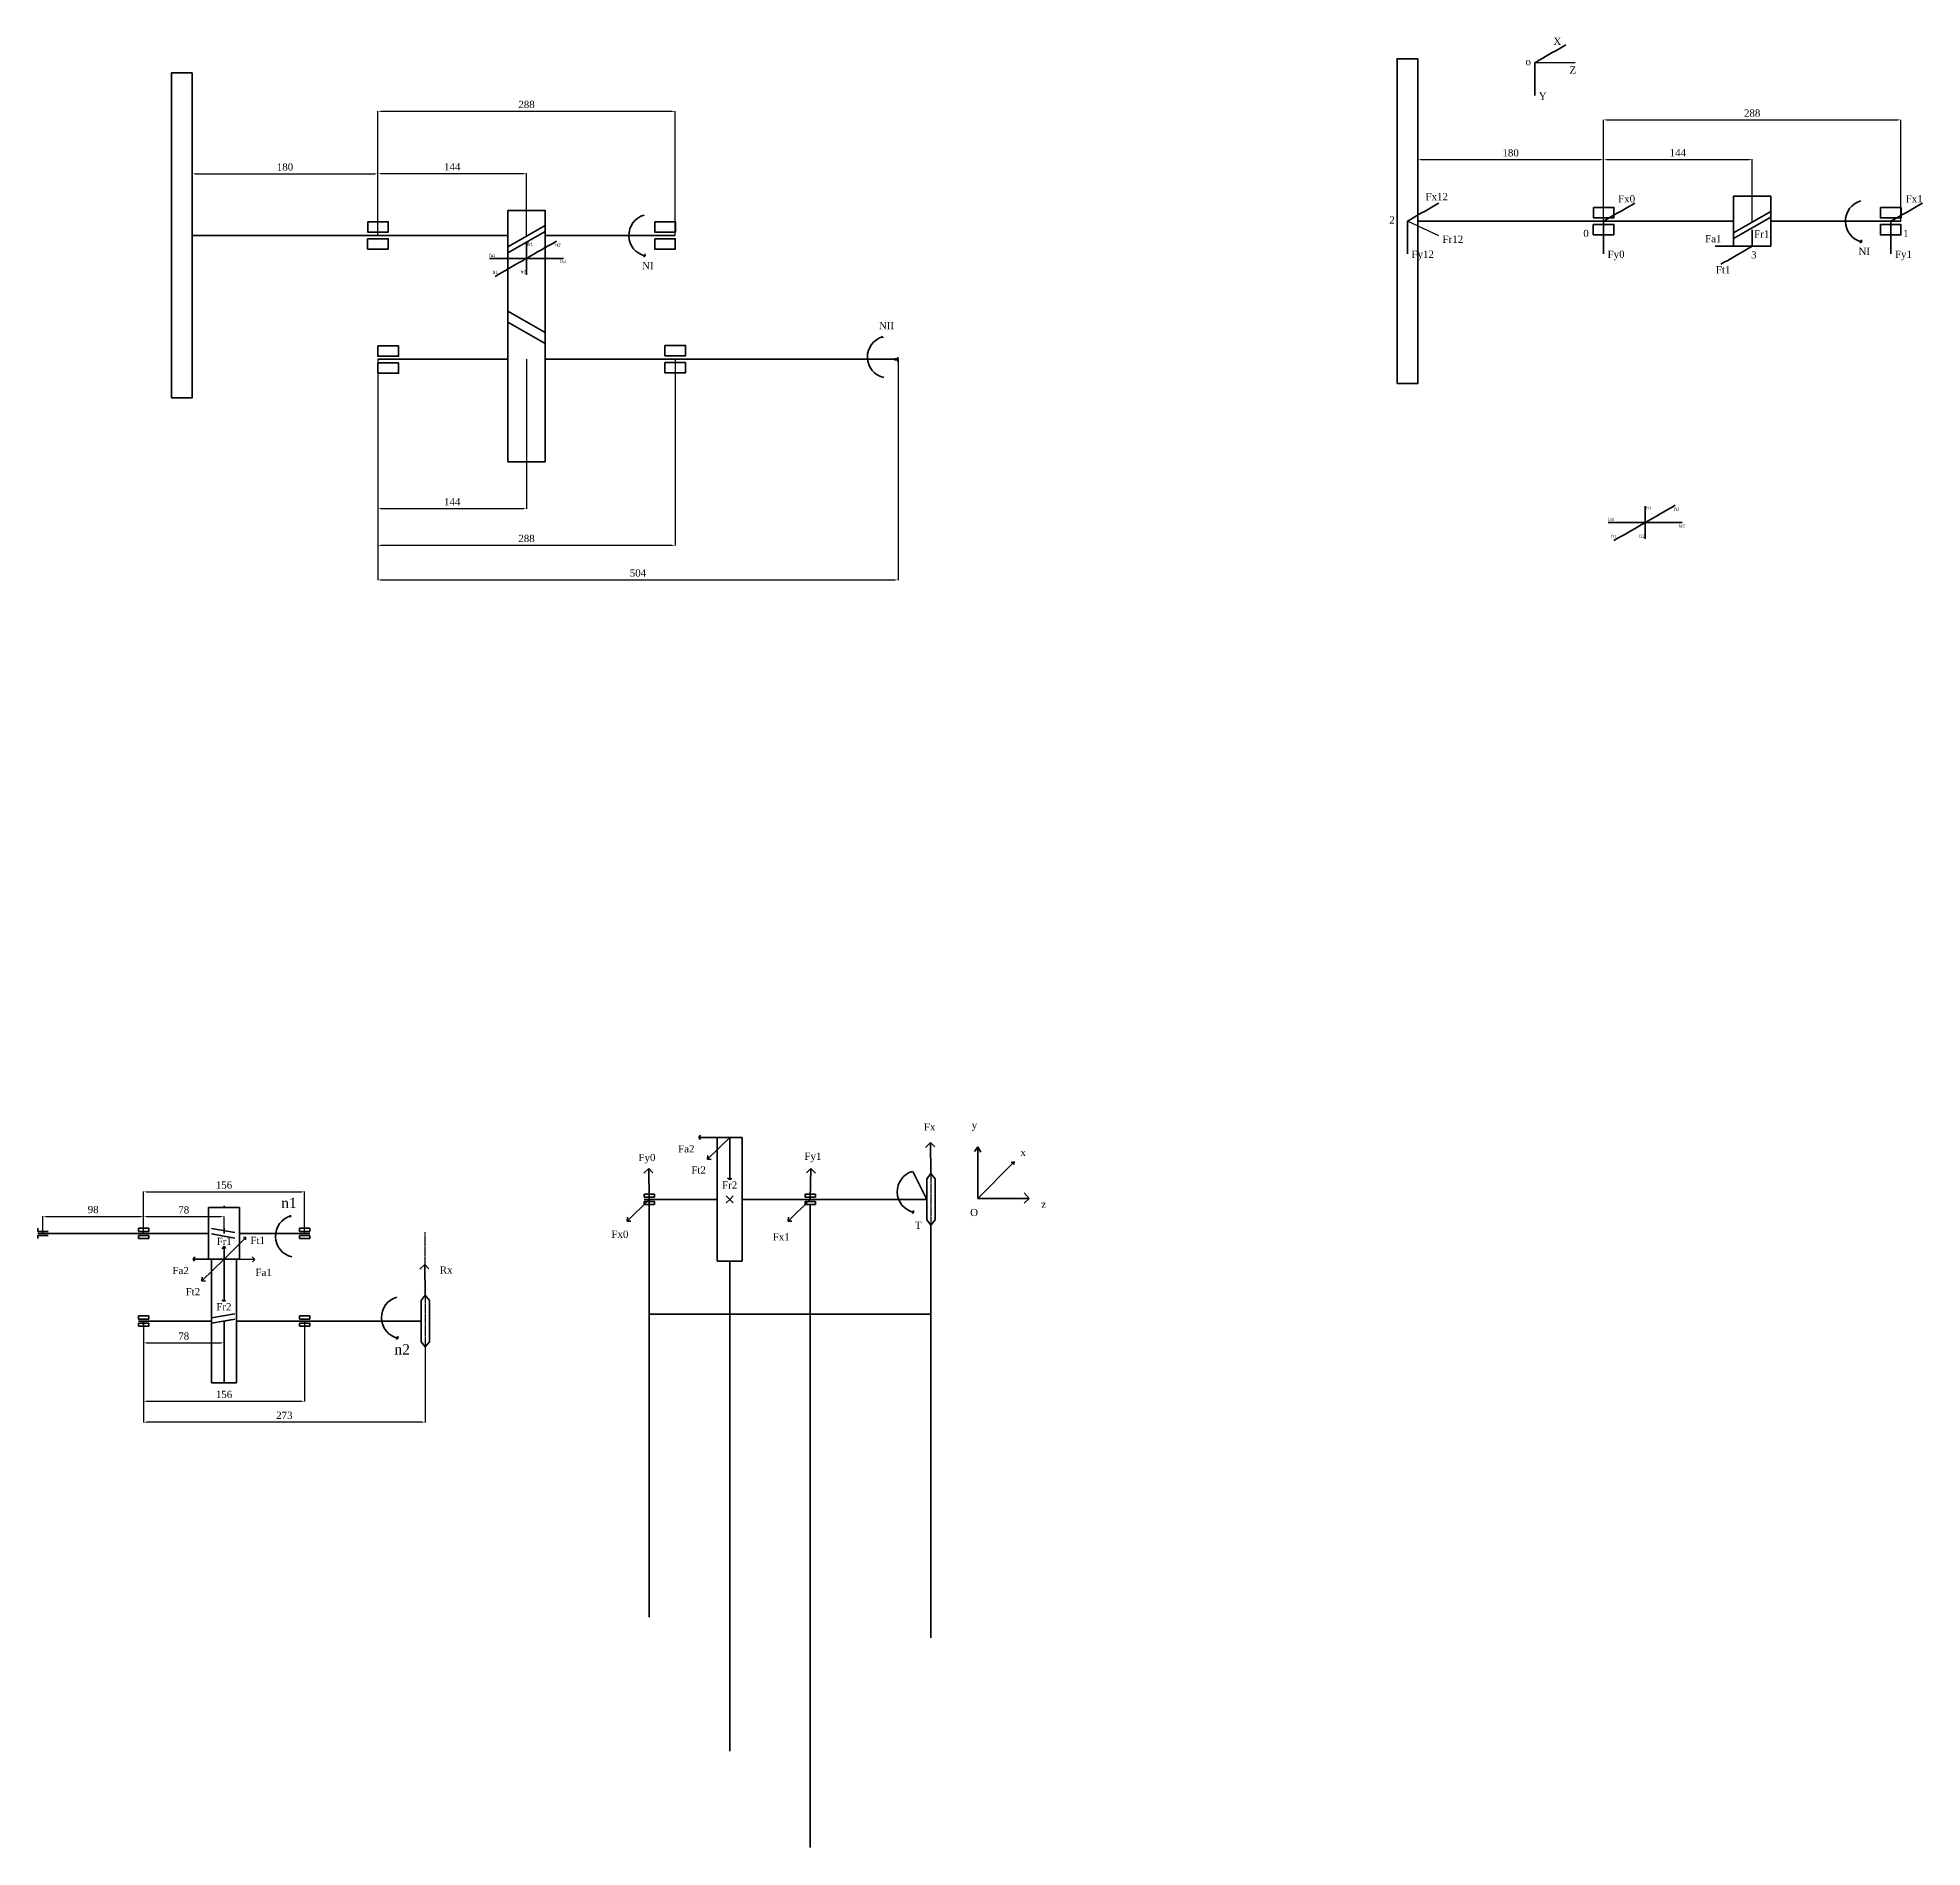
# Model space of a CAD drawing. Header units: inches. Extents: x 27 to 6622, y 41 to 2659.
# Drawn here: x 2323 to 4149, y 810 to 2564 of the extents above; entities that cross this region are included whole.
import ezdxf

# ---------------------------------------------------------------- set-up
doc = ezdxf.new("R2010")
doc.units = ezdxf.units.IN
doc.header["$MEASUREMENT"] = 0
doc.linetypes.add('CENTER', pattern=[2, 1.25, -0.25, 0.25, -0.25])
doc.layers.get('0').update_dxf_attribs({"lineweight": 35})
doc.layers.get('Defpoints').update_dxf_attribs({"color": 10})
doc.layers.add('AM_4', color=3, linetype='Continuous', lineweight=15)
doc.layers.add('AM_8', color=1, linetype='Continuous', lineweight=30)
doc.layers.add('Layer3', color=50, linetype='CENTER')
doc.styles.get("Standard").update_dxf_attribs({"font": 'times.ttf', "height": 7})
doc.dimstyles.get("Standard").update_dxf_attribs({"dimtxt": 5, "dimasz": 3, "dimexe": 0.18, "dimexo": 0.0625, "dimgap": 3, "dimtad": 3, "dimtoh": 1, "dimdec": 0, "dimzin": 0, "dimdsep": 46, "dimtxsty": 'Standard', "dimcen": 0.09, "dimadec": 0, "dimazin": 0, "dimtfac": 1, "dimtdec": 0, "dimtofl": 0, "dimtmove": 0, "dimatfit": 3, "dimfxl": 1, "dimtolj": 1, "dimtzin": 0, "dimarcsym": 0})
doc.dimstyles.new('Standard$0', dxfattribs={"dimtxt": 5, "dimasz": 3, "dimexe": 0.18, "dimexo": 0.0625, "dimgap": 3, "dimtad": 3, "dimtoh": 1, "dimdec": 0, "dimzin": 0, "dimdsep": 46, "dimtxsty": 'Standard', "dimcen": 0.09, "dimadec": 0, "dimazin": 0, "dimtfac": 1, "dimtdec": 0, "dimtofl": 0, "dimtmove": 0, "dimatfit": 3, "dimfxl": 1, "dimtolj": 1, "dimtzin": 0, "dimarcsym": 0})

msp = doc.modelspace()

# ---------------------------------------------------------------- texts
at = {"attachment_point": 1}
for s, insert, char_height, width in [('\\A1;NI', (4087, 2360), 7, 42.165), ('\\A1;NI', (2908.3, 2346.2), 7, 42.165), ('\\A1;NII', (3137.9, 2288.1), 7, 42.165), ('\\A1;', (3599.4, 2187.6), 7, 66.939), ('Fx', (3181.4, 1511.4), 7, 15.193), ('y', (3227.8, 1513.2), 7, 15.193), ('Fy0', (2904.9, 1481.7), 7, 15.193), ('Fa2', (2943.3, 1490.1), 7, 15.193), ('Fy1', (3065.7, 1482.9), 7, 15.193), ('x', (3275, 1486.7), 7, 15.193), ('Ft2', (2956.1, 1469.6), 7, 15.193), ('Fr2', (2985.9, 1455), 7, 15.193), ('n1', (2558.7, 1439.2), 10, 15.193), ('O', (3226.3, 1428.4), 7, 15.193), ('z', (3295.2, 1436.4), 7, 15.193), ('Fx0', (2878.7, 1407.3), 7, 15.193), ('T', (3172.8, 1416), 7, 15.193), ('Fr1', (2496.2, 1400.4), 7, 15.193), ('Ft1', (2528.9, 1401.4), 7, 15.193), ('Fx1', (3034.9, 1404.8), 7, 15.193), ('Fa2', (2453.3, 1372.1), 7, 15.193), ('Fa1', (2533.8, 1370.3), 7, 15.193), ('Rx', (2712.4, 1372.7), 7, 15.193), ('Ft2', (2466.1, 1351.6), 7, 15.193), ('Fr2', (2495.8, 1337), 7, 15.193), ('n2', (2668.4, 1297.2), 10, 15.193)]:
    msp.add_mtext(s, dxfattribs=dict(at, insert=insert, char_height=char_height, width=width))
at = {"layer": 'AM_8', "char_height": 7, "width": 6.738, "attachment_point": 1}
for s, insert in [('X', (3791.4, 2563.7)), ('o', (3764.4, 2544)), ('Z', (3807, 2535.8)), ('Y', (3777.2, 2510.7)), ('Fx12', (3667.5, 2413.1)), ('Fx0', (3854.1, 2411)), ('Fx1', (4132.7, 2411)), ('Fr1', (3985.9, 2376.9)), ('Fy12', (3653.9, 2357.2)), ('Fr12', (3684, 2371.8)), ('Fy0', (3843.9, 2357.2)), ('Fa1', (3938.4, 2372.3)), ('Fy1', (4122.4, 2357.2)), ('Ft1', (3948.8, 2342.2))]:
    msp.add_mtext(s, dxfattribs=dict(at, insert=insert))
at = {"layer": 'Defpoints', "attachment_point": 1}
for s, insert, char_height, width in [('2', (3632.4, 2390.5), 7, 8.042), ('0', (3820.4, 2377.4), 7, 8.042), ('1', (4130.3, 2377.3), 7, 8.042), ('fr1', (2797.1, 2365.3), 3.17, 3.105), ('ft2', (2824.1, 2364.2), 3.17, 3.105), ('3', (3983, 2356.7), 7, 8.042), ('fa1\\P', (2760.1, 2354.3), 3.17, 22.052), ('ft1', (2763.4, 2337.9), 3.17, 3.105), ('fr2', (2790.5, 2338.4), 3.17, 3.105), ('fa2\\P', (2828.6, 2348.3), 3.17, 22.052), ('fr1', (3881.1, 2109.2), 3.17, 3.105), ('ft2', (3908.1, 2108.1), 3.17, 3.105), ('fa1\\P', (3844.1, 2098.2), 3.17, 22.052), ('ft1', (3847.4, 2081.8), 3.17, 3.105), ('fr2', (3874.5, 2082.3), 3.17, 3.105), ('fa2\\P', (3912.6, 2092.2), 3.17, 22.052)]:
    msp.add_mtext(s, dxfattribs=dict(at, insert=insert, char_height=char_height, width=width))

# ---------------------------------------------------------------- blocks, each defined once
blk = doc.blocks.new('*D34')
at = {"color": 0, "lineweight": -2, "transparency": 16777216}
for p, q in [((2327.8, 1404.7), (2327.8, 1421.3)), ((2330.8, 1421.1), (2422.3, 1421.1)), ((2425.3, 1404.7), (2425.3, 1421.3))]:
    blk.add_line(p, q, dxfattribs=at)
at = {"color": 0, "transparency": 16777216}
for points in [[(2330.8, 1421.6), (2330.8, 1420.6), (2327.8, 1421.1)], [(2422.3, 1421.6), (2422.3, 1420.6), (2425.3, 1421.1)]]:
    blk.add_solid(points, dxfattribs=at)
at = {"layer": 'Defpoints', "color": 0, "transparency": 16777216}
for p in [(2425.3, 1421.1), (2327.8, 1404.6), (2425.3, 1404.6)]:
    blk.add_point(p, dxfattribs=at)
at = {"color": 0, "transparency": 16777216, "insert": (2376.5, 1427.7), "char_height": 7, "attachment_point": 5}
blk.add_mtext('\\A1;98', dxfattribs=at)
blk = doc.blocks.new('*D35')
at = {"color": 0, "lineweight": -2, "transparency": 16777216}
for p, q in [((2425.3, 1404.7), (2425.3, 1421)), ((2428.3, 1420.9), (2500.3, 1420.9)), ((2503.3, 1404.7), (2503.3, 1421))]:
    blk.add_line(p, q, dxfattribs=at)
at = {"color": 0, "transparency": 16777216}
for points in [[(2428.3, 1421.4), (2428.3, 1420.4), (2425.3, 1420.9)], [(2500.3, 1421.4), (2500.3, 1420.4), (2503.3, 1420.9)]]:
    blk.add_solid(points, dxfattribs=at)
at = {"layer": 'Defpoints', "color": 0, "transparency": 16777216}
for p in [(2503.3, 1420.9), (2425.3, 1404.6), (2503.3, 1404.6)]:
    blk.add_point(p, dxfattribs=at)
at = {"color": 0, "transparency": 16777216, "insert": (2464.3, 1427.4), "char_height": 7, "attachment_point": 5}
blk.add_mtext('\\A1;78', dxfattribs=at)
blk = doc.blocks.new('*D36')
at = {"color": 0, "lineweight": -2, "transparency": 16777216}
for p, q in [((2425.3, 1404.7), (2425.3, 1445.1)), ((2428.3, 1444.9), (2578.3, 1444.9)), ((2581.3, 1404.7), (2581.3, 1445.1))]:
    blk.add_line(p, q, dxfattribs=at)
at = {"color": 0, "transparency": 16777216}
for points in [[(2428.3, 1445.4), (2428.3, 1444.4), (2425.3, 1444.9)], [(2578.3, 1445.4), (2578.3, 1444.4), (2581.3, 1444.9)]]:
    blk.add_solid(points, dxfattribs=at)
at = {"layer": 'Defpoints', "color": 0, "transparency": 16777216}
for p in [(2581.3, 1444.9), (2425.3, 1404.6), (2581.3, 1404.6)]:
    blk.add_point(p, dxfattribs=at)
at = {"color": 0, "transparency": 16777216, "insert": (2503.3, 1451.5), "char_height": 7, "attachment_point": 5}
blk.add_mtext('\\A1;156', dxfattribs=at)
blk = doc.blocks.new('*D37')
at = {"color": 0, "lineweight": -2, "transparency": 16777216}
for p, q in [((2425.3, 1319.6), (2425.3, 1298.3)), ((2503.3, 1319.6), (2503.3, 1298.3)), ((2428.3, 1298.5), (2500.3, 1298.5))]:
    blk.add_line(p, q, dxfattribs=at)
at = {"color": 0, "transparency": 16777216}
for points in [[(2428.3, 1299), (2428.3, 1298), (2425.3, 1298.5)], [(2500.3, 1299), (2500.3, 1298), (2503.3, 1298.5)]]:
    blk.add_solid(points, dxfattribs=at)
at = {"layer": 'Defpoints', "color": 0, "transparency": 16777216}
for p in [(2425.3, 1319.6), (2503.3, 1319.6), (2503.3, 1298.5)]:
    blk.add_point(p, dxfattribs=at)
at = {"color": 0, "transparency": 16777216, "insert": (2464.3, 1305), "char_height": 7, "attachment_point": 5}
blk.add_mtext('\\A1;78', dxfattribs=at)
blk = doc.blocks.new('*D38')
at = {"color": 0, "lineweight": -2, "transparency": 16777216}
for p, q in [((2425.3, 1319.6), (2425.3, 1241.7)), ((2581.3, 1319.6), (2581.3, 1241.7)), ((2428.3, 1241.9), (2578.3, 1241.9))]:
    blk.add_line(p, q, dxfattribs=at)
at = {"color": 0, "transparency": 16777216}
for points in [[(2428.3, 1242.4), (2428.3, 1241.4), (2425.3, 1241.9)], [(2578.3, 1242.4), (2578.3, 1241.4), (2581.3, 1241.9)]]:
    blk.add_solid(points, dxfattribs=at)
at = {"layer": 'Defpoints', "color": 0, "transparency": 16777216}
for p in [(2425.3, 1319.6), (2581.3, 1319.6), (2581.3, 1241.9)]:
    blk.add_point(p, dxfattribs=at)
at = {"color": 0, "transparency": 16777216, "insert": (2503.3, 1248.5), "char_height": 7, "attachment_point": 5}
blk.add_mtext('\\A1;156', dxfattribs=at)
blk = doc.blocks.new('*D39')
at = {"color": 0, "lineweight": -2, "transparency": 16777216}
for p, q in [((2425.3, 1294.6), (2425.3, 1221.4)), ((2698.3, 1294.6), (2698.3, 1221.4)), ((2695.3, 1221.6), (2428.3, 1221.6))]:
    blk.add_line(p, q, dxfattribs=at)
at = {"color": 0, "transparency": 16777216}
for points in [[(2428.3, 1222.1), (2428.3, 1221.1), (2425.3, 1221.6)], [(2695.3, 1222.1), (2695.3, 1221.1), (2698.3, 1221.6)]]:
    blk.add_solid(points, dxfattribs=at)
at = {"layer": 'Defpoints', "color": 0, "transparency": 16777216}
for p in [(2425.3, 1294.6), (2698.3, 1294.6), (2425.3, 1221.6)]:
    blk.add_point(p, dxfattribs=at)
at = {"color": 0, "transparency": 16777216, "insert": (2561.8, 1228.2), "char_height": 7, "attachment_point": 5}
blk.add_mtext('\\A1;273', dxfattribs=at)
blk = doc.blocks.new('*D43')
at = {"color": 0, "lineweight": -2, "transparency": 16777216}
for p, q in [((2472.4, 2372.1), (2472.4, 2431.9)), ((2475.4, 2431.7), (2649.4, 2431.7)), ((2652.4, 2372.1), (2652.4, 2431.9))]:
    blk.add_line(p, q, dxfattribs=at)
at = {"color": 0, "transparency": 16777216}
for points in [[(2475.4, 2432.2), (2475.4, 2431.2), (2472.4, 2431.7)], [(2649.4, 2432.2), (2649.4, 2431.2), (2652.4, 2431.7)]]:
    blk.add_solid(points, dxfattribs=at)
at = {"layer": 'Defpoints', "color": 0, "transparency": 16777216}
for p in [(2652.4, 2431.7), (2472.4, 2372), (2652.4, 2372)]:
    blk.add_point(p, dxfattribs=at)
at = {"color": 0, "transparency": 16777216, "insert": (2562.4, 2438.3), "char_height": 7, "attachment_point": 5}
blk.add_mtext('\\A1;180', dxfattribs=at)
blk = doc.blocks.new('*D44')
at = {"color": 0, "lineweight": -2, "transparency": 16777216}
for p, q in [((2652.4, 2372.1), (2652.4, 2432.2)), ((2655.4, 2432), (2793.4, 2432)), ((2796.4, 2372.1), (2796.4, 2432.2))]:
    blk.add_line(p, q, dxfattribs=at)
at = {"color": 0, "transparency": 16777216}
for points in [[(2655.4, 2432.5), (2655.4, 2431.5), (2652.4, 2432)], [(2793.4, 2432.5), (2793.4, 2431.5), (2796.4, 2432)]]:
    blk.add_solid(points, dxfattribs=at)
at = {"layer": 'Defpoints', "color": 0, "transparency": 16777216}
for p in [(2796.4, 2432), (2652.4, 2372), (2796.4, 2372)]:
    blk.add_point(p, dxfattribs=at)
at = {"color": 0, "transparency": 16777216, "insert": (2724.4, 2438.5), "char_height": 7, "attachment_point": 5}
blk.add_mtext('\\A1;144', dxfattribs=at)
blk = doc.blocks.new('*D45')
at = {"color": 0, "lineweight": -2, "transparency": 16777216}
for p, q in [((2652.4, 2372.1), (2652.4, 2492.5)), ((2655.4, 2492.3), (2937.4, 2492.3)), ((2940.4, 2372.1), (2940.4, 2492.5))]:
    blk.add_line(p, q, dxfattribs=at)
at = {"color": 0, "transparency": 16777216}
for points in [[(2655.4, 2492.8), (2655.4, 2491.8), (2652.4, 2492.3)], [(2937.4, 2492.8), (2937.4, 2491.8), (2940.4, 2492.3)]]:
    blk.add_solid(points, dxfattribs=at)
at = {"layer": 'Defpoints', "color": 0, "transparency": 16777216}
for p in [(2940.4, 2492.3), (2652.4, 2372), (2940.4, 2372)]:
    blk.add_point(p, dxfattribs=at)
at = {"color": 0, "transparency": 16777216, "insert": (2796.4, 2498.9), "char_height": 7, "attachment_point": 5}
blk.add_mtext('\\A1;288', dxfattribs=at)
blk = doc.blocks.new('*D46')
at = {"color": 0, "lineweight": -2, "transparency": 16777216}
for p, q in [((2652.4, 2252), (2652.4, 2107.1)), ((2796.4, 2252), (2796.4, 2107.1)), ((2655.4, 2107.3), (2793.4, 2107.3))]:
    blk.add_line(p, q, dxfattribs=at)
at = {"color": 0, "transparency": 16777216}
for points in [[(2655.4, 2107.8), (2655.4, 2106.8), (2652.4, 2107.3)], [(2793.4, 2107.8), (2793.4, 2106.8), (2796.4, 2107.3)]]:
    blk.add_solid(points, dxfattribs=at)
at = {"layer": 'Defpoints', "color": 0, "transparency": 16777216}
for p in [(2652.4, 2252), (2796.4, 2252), (2796.4, 2107.3)]:
    blk.add_point(p, dxfattribs=at)
at = {"color": 0, "transparency": 16777216, "insert": (2724.4, 2113.8), "char_height": 7, "attachment_point": 5}
blk.add_mtext('\\A1;144', dxfattribs=at)
blk = doc.blocks.new('*D47')
at = {"color": 0, "lineweight": -2, "transparency": 16777216}
for p, q in [((2652.4, 2252), (2652.4, 2071.4)), ((2940.4, 2252), (2940.4, 2071.4)), ((2655.4, 2071.6), (2937.4, 2071.6))]:
    blk.add_line(p, q, dxfattribs=at)
at = {"color": 0, "transparency": 16777216}
for points in [[(2655.4, 2072.1), (2655.4, 2071.1), (2652.4, 2071.6)], [(2937.4, 2072.1), (2937.4, 2071.1), (2940.4, 2071.6)]]:
    blk.add_solid(points, dxfattribs=at)
at = {"layer": 'Defpoints', "color": 0, "transparency": 16777216}
for p in [(2652.4, 2252), (2940.4, 2252), (2940.4, 2071.6)]:
    blk.add_point(p, dxfattribs=at)
at = {"color": 0, "transparency": 16777216, "insert": (2796.4, 2078.2), "char_height": 7, "attachment_point": 5}
blk.add_mtext('\\A1;288', dxfattribs=at)
blk = doc.blocks.new('*D48')
at = {"color": 0, "lineweight": -2, "transparency": 16777216}
for p, q in [((2652.4, 2252), (2652.4, 2037.9)), ((3156.4, 2252), (3156.4, 2037.9)), ((2655.4, 2038.1), (3153.4, 2038.1))]:
    blk.add_line(p, q, dxfattribs=at)
at = {"color": 0, "transparency": 16777216}
for points in [[(2655.4, 2038.6), (2655.4, 2037.6), (2652.4, 2038.1)], [(3153.4, 2038.6), (3153.4, 2037.6), (3156.4, 2038.1)]]:
    blk.add_solid(points, dxfattribs=at)
at = {"layer": 'Defpoints', "color": 0, "transparency": 16777216}
for p in [(2652.4, 2252), (3156.4, 2252), (3156.4, 2038.1)]:
    blk.add_point(p, dxfattribs=at)
at = {"color": 0, "transparency": 16777216, "insert": (2904.4, 2044.7), "char_height": 7, "attachment_point": 5}
blk.add_mtext('\\A1;504', dxfattribs=at)
blk = doc.blocks.new('*D49')
at = {"layer": 'AM_4', "color": 0, "lineweight": -2, "transparency": 16777216}
for p, q in [((3660, 2385.9), (3660, 2445.7)), ((3663, 2445.5), (3837, 2445.5)), ((3840, 2385.9), (3840, 2445.7))]:
    blk.add_line(p, q, dxfattribs=at)
at = {"layer": 'AM_4', "color": 0, "transparency": 16777216}
for points in [[(3663, 2446), (3663, 2445), (3660, 2445.5)], [(3837, 2446), (3837, 2445), (3840, 2445.5)]]:
    blk.add_solid(points, dxfattribs=at)
at = {"layer": 'Defpoints', "color": 0, "transparency": 16777216}
for p in [(3840, 2445.5), (3660, 2385.8), (3840, 2385.8)]:
    blk.add_point(p, dxfattribs=at)
at = {"layer": 'AM_4', "color": 0, "transparency": 16777216, "insert": (3750, 2452), "char_height": 7, "attachment_point": 5}
blk.add_mtext('\\A1;180', dxfattribs=at)
blk = doc.blocks.new('*D50')
at = {"layer": 'AM_4', "color": 0, "lineweight": -2, "transparency": 16777216}
for p, q in [((3840, 2385.9), (3840, 2445.9)), ((3843, 2445.7), (3981, 2445.7)), ((3984, 2385.9), (3984, 2445.9))]:
    blk.add_line(p, q, dxfattribs=at)
at = {"layer": 'AM_4', "color": 0, "transparency": 16777216}
for points in [[(3843, 2446.2), (3843, 2445.2), (3840, 2445.7)], [(3981, 2446.2), (3981, 2445.2), (3984, 2445.7)]]:
    blk.add_solid(points, dxfattribs=at)
at = {"layer": 'Defpoints', "color": 0, "transparency": 16777216}
for p in [(3984, 2445.7), (3840, 2385.8), (3984, 2385.8)]:
    blk.add_point(p, dxfattribs=at)
at = {"layer": 'AM_4', "color": 0, "transparency": 16777216, "insert": (3912, 2452.2), "char_height": 7, "attachment_point": 5}
blk.add_mtext('\\A1;144', dxfattribs=at)
blk = doc.blocks.new('*D52')
at = {"layer": 'AM_4', "color": 0, "lineweight": -2, "transparency": 16777216}
for p, q in [((3840, 2385.9), (3840, 2484.1)), ((3843, 2484), (4125, 2484)), ((4128, 2385.9), (4128, 2484.1))]:
    blk.add_line(p, q, dxfattribs=at)
at = {"layer": 'AM_4', "color": 0, "transparency": 16777216}
for points in [[(3843, 2484.5), (3843, 2483.5), (3840, 2484)], [(4125, 2484.5), (4125, 2483.5), (4128, 2484)]]:
    blk.add_solid(points, dxfattribs=at)
at = {"layer": 'Defpoints', "color": 0, "transparency": 16777216}
for p in [(4128, 2484), (3840, 2385.8), (4128, 2385.8)]:
    blk.add_point(p, dxfattribs=at)
at = {"layer": 'AM_4', "color": 0, "transparency": 16777216, "insert": (3984, 2490.5), "char_height": 7, "attachment_point": 5}
blk.add_mtext('\\A1;288', dxfattribs=at)

# ---------------------------------------------------------------- dimensions: what is measured, and where the dimension line sits
for base, p1, p2, picture, middle in [((2940.4, 2492.3), (2652.4, 2372), (2940.4, 2372), '*D45', (2796.4, 2498.9)), ((2652.4, 2431.7), (2472.4, 2372), (2652.4, 2372), '*D43', (2562.4, 2438.3)), ((2796.4, 2432), (2652.4, 2372), (2796.4, 2372), '*D44', (2724.4, 2438.5)), ((2796.4, 2107.3), (2652.4, 2252), (2796.4, 2252), '*D46', (2724.4, 2113.8)), ((2940.4, 2071.6), (2652.4, 2252), (2940.4, 2252), '*D47', (2796.4, 2078.2)), ((3156.4, 2038.1), (2652.4, 2252), (3156.4, 2252), '*D48', (2904.4, 2044.7)), ((2581.3, 1444.9), (2425.3, 1404.6), (2581.3, 1404.6), '*D36', (2503.3, 1451.5)), ((2425.2652206, 1421.1183388), (2327.7652206, 1404.6142258), (2425.2652206, 1404.6142258), '*D34', (2376.5152206, 1427.6889949)), ((2503.3, 1420.9), (2425.3, 1404.6), (2503.3, 1404.6), '*D35', (2464.3, 1427.4)), ((2503.3, 1298.5), (2425.3, 1319.6), (2503.3, 1319.6), '*D37', (2464.3, 1305)), ((2581.3, 1241.9), (2425.3, 1319.6), (2581.3, 1319.6), '*D38', (2503.3, 1248.5)), ((2425.3, 1221.6), (2698.3, 1294.6), (2425.3, 1294.6), '*D39', (2561.8, 1228.2))]:
    dim = msp.add_linear_dim(base=base, p1=p1, p2=p2, dimstyle='Standard')
    dim.commit()
    dim.dimension.update_dxf_attribs({"geometry": picture, "text_midpoint": middle})
at = {"layer": 'AM_4'}
for base, p1, p2, dimstyle, picture, middle in [((4128, 2484), (3840, 2385.8), (4128, 2385.8), 'Standard$0', '*D52', (3984, 2490.5)), ((3840, 2445.5), (3660, 2385.8), (3840, 2385.8), 'Standard', '*D49', (3750, 2452)), ((3984, 2445.7), (3840, 2385.8), (3984, 2385.8), 'Standard', '*D50', (3912, 2452.2))]:
    dim = msp.add_linear_dim(base=base, p1=p1, p2=p2, dimstyle=dimstyle, dxfattribs=at)
    dim.commit()
    dim.dimension.update_dxf_attribs({"geometry": picture, "text_midpoint": middle})

# ---------------------------------------------------------------- linework, layer by layer
for p, q in [((3966, 2374.5), (4002, 2395.3)), ((2778.4, 2360.8), (2814.4, 2381.6)), ((2778.4, 2355.2), (2814.4, 2375.9)), ((3660, 2385.8), (3840, 2385.8)), ((3840, 2385.8), (3966, 2385.8)), ((3840, 2385.8), (3966, 2385.8)), ((3966, 2368.9), (4002, 2389.7)), ((4002, 2385.8), (4128, 2385.8)), ((2472.4, 2372), (2652.4, 2372)), ((2652.4, 2372), (2778.4, 2372)), ((2652.4, 2372), (2778.4, 2372)), ((2814.4, 2372), (2940.4, 2372)), ((4002, 2361.5), (3966, 2361.5)), ((4002, 2361.5), (3966, 2361.5)), ((4002, 2365.5), (4002, 2361.5)), ((4090.2, 2365.8), (4088.4, 2364.9)), ((4089.7, 2367.8), (4090.2, 2365.8)), ((2814.4, 2349.7), (2778.4, 2349.7)), ((2814.4, 2351.7), (2814.4, 2347.7)), ((2911.4, 2352.1), (2909.7, 2351.2)), ((2910.9, 2354), (2911.4, 2352.1)), ((2778.4, 2298.5), (2814.4, 2277.8)), ((2778.4, 2287.9), (2814.4, 2267.1)), ((3141.7, 2273.8), (3140.4, 2274.1)), ((3141.7, 2273.8), (3141.2, 2272.6)), ((2778.4, 2252), (2652.4, 2252)), ((2652.4, 2252), (2778.4, 2252)), ((2652.4, 2252), (2778.4, 2252)), ((2814.4, 2252), (3156.4, 2252)), ((2814.4, 2252), (2940.4, 2252)), ((3156.3, 2252.5), (3153.1, 2252.5)), ((3156.3, 2251.5), (3153.1, 2251.5)), ((3156.3, 2252.5), (3156.3, 2254.1)), ((3156.3, 2251.5), (3156.3, 2249.9)), ((3898.4, 2093.7), (3862.4, 2093.7)), ((2963.3, 1497.6), (2965, 1499.9)), ((2993.3, 1497.6), (2963.3, 1497.6)), ((2963.3, 1497.6), (2964.9, 1495.7)), ((2993.3, 1497.6), (2971.9, 1476.5)), ((2981.3, 1497.6), (2981.3, 1377.6)), ((2981.3, 1497.6), (3005.3, 1497.6)), ((2993.3, 1497.6), (2993.3, 1456.8)), ((3005.3, 1377.6), (3005.3, 1497.6)), ((2971.9, 1476.5), (2972.1, 1480.2)), ((3187.8, 1492.6), (3183.1, 1488)), ((3188.3, 1462.6), (3187.8, 1492.6)), ((3187.8, 1492.6), (3191.9, 1488.4)), ((3230.5, 1483.9), (3233.6, 1488.5)), ((3233.6, 1438.5), (3233.6, 1488.5)), ((3233.6, 1488.5), (3236.5, 1483.2)), ((2914.8, 1467.6), (2910.1, 1463)), ((2915.3, 1437.6), (2914.8, 1467.6)), ((2914.8, 1467.6), (2918.9, 1463.4)), ((2971.9, 1476.5), (2975.4, 1476.4)), ((3071.8, 1467.6), (3067.7, 1463.4)), ((3071.3, 1437.6), (3071.8, 1467.6)), ((3071.8, 1467.6), (3076.5, 1463)), ((3184.3, 1437.6), (3170.6, 1464.7)), ((3188.3, 1462.6), (3184.3, 1457.6)), ((3188.3, 1462.6), (3192.3, 1457.6)), ((3233.6, 1438.5), (3268.9, 1473.9)), ((3266.1, 1473.2), (3268.9, 1473.9)), ((3268.9, 1473.9), (3268.5, 1471.3)), ((2910.3, 1439.6), (2910.3, 1442.6)), ((2910.3, 1442.6), (2920.3, 1442.6)), ((2920.3, 1439.6), (2920.3, 1442.6)), ((2991.3, 1458), (2993.3, 1456.8)), ((2993.3, 1456.8), (2995.2, 1457.7)), ((3066.3, 1442.6), (3076.3, 1442.6)), ((3066.3, 1439.6), (3066.3, 1442.6)), ((3076.3, 1439.6), (3076.3, 1442.6)), ((3184.3, 1437.6), (3184.3, 1457.6)), ((3192.3, 1457.6), (3192.3, 1417.6)), ((3283.6, 1438.5), (3278.7, 1444)), ((2488.3, 1404.6), (2488.3, 1429.6)), ((2488.3, 1429.6), (2518.3, 1429.6)), ((2503.3, 1429.6), (2503.3, 1431.4)), ((2518.3, 1429.6), (2518.3, 1379.6)), ((2915.3, 1437.6), (2893.9, 1416.5)), ((2920.3, 1439.6), (2910.3, 1439.6)), ((2915.3, 1437.6), (2910.3, 1437.6)), ((2920.3, 1435.6), (2910.3, 1435.6)), ((2910.3, 1435.6), (2910.3, 1432.6)), ((2910.3, 1432.6), (2920.3, 1432.6)), ((2915.3, 1437.6), (2915.3, 1432.6)), ((2915.3, 1437.6), (2981.3, 1437.6)), ((2915.3, 1435.6), (2920.3, 1435.6)), ((2915.3, 1432.6), (2915.3, 1032.6)), ((2920.3, 1435.6), (2920.3, 1432.6)), ((2993.3, 1437.6), (2989.7, 1441.1)), ((2993.3, 1437.6), (2989.7, 1434.1)), ((2993.3, 1437.6), (2996.8, 1441.1)), ((2993.3, 1437.6), (2996.8, 1434.1)), ((3005.3, 1437.6), (3071.3, 1437.6)), ((3071.3, 1437.6), (3049.9, 1416.5)), ((3071.3, 1439.6), (3066.3, 1439.6)), ((3071.3, 1435.6), (3066.3, 1435.6)), ((3066.3, 1435.6), (3066.3, 1432.6)), ((3066.3, 1432.6), (3071.3, 1432.6)), ((3076.3, 1432.6), (3066.3, 1432.6)), ((3071.3, 1439.6), (3076.3, 1439.6)), ((3071.3, 1437.6), (3184.3, 1437.6)), ((3071.3, 1435.6), (3076.3, 1435.6)), ((3071.3, 1432.6), (3071.3, 809.5)), ((3076.3, 1435.6), (3076.3, 1432.6)), ((3171.6, 1425), (3169.8, 1424.1)), ((3171.1, 1426.9), (3171.6, 1425)), ((3184.3, 1417.6), (3184.3, 1437.6)), ((3233.6, 1438.5), (3283.6, 1438.5)), ((3283.6, 1438.5), (3278.5, 1434)), ((2322.8, 1406.6), (2322.8, 1409.6)), ((2322.8, 1409.6), (2322.8, 1406.6)), ((2327.8, 1406.6), (2322.8, 1406.6)), ((2327.8, 1406.6), (2322.8, 1406.6)), ((2327.8, 1406.6), (2332.8, 1406.6)), ((2420.3, 1406.6), (2420.3, 1409.6)), ((2420.3, 1409.6), (2430.3, 1409.6)), ((2430.3, 1406.6), (2420.3, 1406.6)), ((2425.3, 1406.6), (2430.3, 1406.6)), ((2430.3, 1406.6), (2430.3, 1409.6)), ((2513.7, 1405.4), (2491.2, 1409.5)), ((2503.3, 1409.6), (2503.3, 1409.6)), ((2503.3, 1404.6), (2503.3, 1409.6)), ((2568.2, 1421.6), (2566.8, 1422)), ((2568.2, 1421.6), (2567.7, 1420.5)), ((2586.3, 1409.6), (2576.3, 1409.6)), ((2576.3, 1406.6), (2576.3, 1409.6)), ((2576.3, 1409.6), (2581.3, 1409.6)), ((2581.3, 1406.6), (2576.3, 1406.6)), ((2581.3, 1406.6), (2586.3, 1406.6)), ((2586.3, 1406.6), (2586.3, 1409.6)), ((2893.9, 1416.5), (2894.1, 1420.2)), ((2893.9, 1416.5), (2897.4, 1416.4)), ((3049.9, 1416.5), (3050.1, 1420.2)), ((3049.9, 1416.5), (3053.4, 1416.4)), ((3188.3, 1412.6), (3184.3, 1417.6)), ((3188.3, 1412.6), (3192.3, 1417.6)), ((3188.3, 1412.6), (3188.3, 1012.6)), ((2327.8, 1404.6), (2322.8, 1404.6)), ((2327.8, 1402.6), (2322.8, 1402.6)), ((2322.8, 1402.6), (2322.8, 1399.6)), ((2327.8, 1404.6), (2425.3, 1404.6)), ((2332.8, 1402.6), (2327.8, 1402.6)), ((2430.3, 1402.6), (2420.3, 1402.6)), ((2420.3, 1402.6), (2420.3, 1399.6)), ((2420.3, 1399.6), (2430.3, 1399.6)), ((2425.3, 1404.6), (2488.3, 1404.6)), ((2425.3, 1404.6), (2488.3, 1404.6)), ((2430.3, 1402.6), (2430.3, 1399.6)), ((2488.3, 1379.6), (2488.3, 1404.6)), ((2491.2, 1404.1), (2513.7, 1400.1)), ((2501.6, 1389.8), (2503.3, 1392.2)), ((2503.3, 1379.6), (2524.6, 1400.7)), ((2503.3, 1379.6), (2503.3, 1392.2)), ((2503.3, 1392.2), (2503.3, 1338.8)), ((2503.3, 1392.2), (2504.7, 1389.9)), ((2518.3, 1404.6), (2581.3, 1404.6)), ((2518.3, 1399.2), (2518.3, 1404.6)), ((2524.6, 1400.7), (2522.3, 1400.5)), ((2524.6, 1400.7), (2523.9, 1398.3)), ((2581.3, 1402.6), (2576.3, 1402.6)), ((2576.3, 1402.6), (2576.3, 1399.6)), ((2576.3, 1399.6), (2586.3, 1399.6)), ((2581.3, 1404.6), (2586.3, 1404.6)), ((2581.3, 1402.6), (2586.3, 1402.6)), ((2586.3, 1402.6), (2586.3, 1399.6)), ((2473.3, 1379.6), (2475, 1381.9)), ((2503.3, 1379.6), (2473.3, 1379.6)), ((2473.3, 1379.6), (2474.8, 1377.7)), ((2503.3, 1379.6), (2481.9, 1358.5)), ((2518.3, 1379.6), (2488.3, 1379.6)), ((2503.3, 1379.6), (2491.3, 1379.6)), ((2491.3, 1379.6), (2491.3, 1259.6)), ((2503.3, 1379.6), (2533.3, 1379.4)), ((2515.3, 1259.6), (2515.3, 1379.6)), ((2530.5, 1381.9), (2533.3, 1379.4)), ((2533.3, 1379.4), (2530.9, 1376.9)), ((2697.8, 1374.6), (2693.1, 1370)), ((2698.3, 1344.6), (2697.8, 1374.6)), ((2697.8, 1374.6), (2701.9, 1370.4)), ((2981.3, 1377.6), (3005.3, 1377.6)), ((2993.3, 1377.6), (2993.3, 902.7)), ((2481.9, 1358.5), (2482.1, 1362.2)), ((2481.9, 1358.5), (2485.4, 1358.4)), ((2501.3, 1339.9), (2503.3, 1338.8)), ((2503.3, 1338.8), (2505.2, 1339.7)), ((2698.3, 1344.6), (2694.3, 1339.6)), ((2694.3, 1319.6), (2694.3, 1339.6)), ((2698.3, 1344.6), (2702.3, 1339.6)), ((2702.3, 1339.6), (2702.3, 1299.6)), ((2420.3, 1321.6), (2420.3, 1324.6)), ((2420.3, 1324.6), (2430.3, 1324.6)), ((2430.3, 1321.6), (2420.3, 1321.6)), ((2425.3, 1319.6), (2420.3, 1319.6)), ((2430.3, 1317.6), (2420.3, 1317.6)), ((2420.3, 1317.6), (2420.3, 1314.6)), ((2491.3, 1319.6), (2425.3, 1319.6)), ((2425.3, 1319.6), (2491.3, 1319.6)), ((2425.3, 1319.6), (2425.3, 1314.6)), ((2425.3, 1317.6), (2430.3, 1317.6)), ((2430.3, 1321.6), (2430.3, 1324.6)), ((2430.3, 1317.6), (2430.3, 1314.6)), ((2491.3, 1322.8), (2513.7, 1326.7)), ((2491.3, 1317.5), (2491.3, 1322.8)), ((2513.7, 1321.5), (2491.3, 1317.5)), ((2503.3, 1319.6), (2513.7, 1321.5)), ((2503.3, 1319.6), (2503.3, 1259.6)), ((2515.3, 1319.6), (2581.3, 1319.6)), ((2576.3, 1324.6), (2586.3, 1324.6)), ((2576.3, 1321.6), (2576.3, 1324.6)), ((2581.3, 1321.6), (2576.3, 1321.6)), ((2581.3, 1317.6), (2576.3, 1317.6)), ((2576.3, 1317.6), (2576.3, 1314.6)), ((2581.3, 1321.6), (2586.3, 1321.6)), ((2581.3, 1319.6), (2694.3, 1319.6)), ((2581.3, 1317.6), (2586.3, 1317.6)), ((2586.3, 1321.6), (2586.3, 1324.6)), ((2586.3, 1317.6), (2586.3, 1314.6)), ((2694.3, 1299.6), (2694.3, 1319.6)), ((2915.3, 1326.2), (3188.3, 1326.2)), ((2420.3, 1314.6), (2430.3, 1314.6)), ((2576.3, 1314.6), (2581.3, 1314.6)), ((2586.3, 1314.6), (2576.3, 1314.6)), ((2671.9, 1303.1), (2670.1, 1302.2)), ((2671.4, 1305.1), (2671.9, 1303.1)), ((2698.3, 1294.6), (2694.3, 1299.6)), ((2698.3, 1294.6), (2702.3, 1299.6)), ((2491.3, 1259.6), (2515.3, 1259.6))]:
    msp.add_line(p, q)
for points in [[(3640, 2228.3), (3660, 2228.3), (3660, 2543.3), (3640, 2543.3)], [(2452.4, 2214.5), (2472.4, 2214.5), (2472.4, 2529.5), (2452.4, 2529.5)], [(3830.1, 2399.1), (3850.1, 2399.1), (3850.1, 2389.1), (3830.1, 2389.1)], [(4108.3, 2399), (4128.3, 2399), (4128.3, 2389), (4108.3, 2389)], [(2642.5, 2385.3), (2662.5, 2385.3), (2662.5, 2375.3), (2642.5, 2375.3)], [(2920.7, 2385.2), (2940.7, 2385.2), (2940.7, 2375.2), (2920.7, 2375.2)], [(3830, 2382.6), (3850, 2382.6), (3850, 2372.6), (3830, 2372.6)], [(4108.2, 2382.5), (4128.2, 2382.5), (4128.2, 2372.5), (4108.2, 2372.5)], [(2642.4, 2368.8), (2662.4, 2368.8), (2662.4, 2358.8), (2642.4, 2358.8)], [(2920.6, 2368.7), (2940.6, 2368.7), (2940.6, 2358.7), (2920.6, 2358.7)], [(2652.5, 2264.9), (2672.5, 2264.9), (2672.5, 2254.9), (2652.5, 2254.9)], [(2930.5, 2265.3), (2950.5, 2265.3), (2950.5, 2255.3), (2930.5, 2255.3)], [(2652.4, 2248.4), (2672.4, 2248.4), (2672.4, 2238.4), (2652.4, 2238.4)], [(2930.4, 2248.8), (2950.4, 2248.8), (2950.4, 2238.8), (2930.4, 2238.8)]]:
    msp.add_lwpolyline(points, close=True)
for points in [[(2814.4, 2347.7), (2814.4, 2347.7), (2814.4, 2396.3), (2778.4, 2396.3), (2778.4, 2347.7)], [(4002, 2361.5), (4002, 2361.5), (4002, 2410.1), (3966, 2410.1), (3966, 2361.5)], [(2814.4, 2351.7), (2814.4, 2152.4), (2778.4, 2152.4), (2778.4, 2351.7)]]:
    msp.add_lwpolyline(points)
for centre in [(4094.8, 2385.8), (2916, 2372), (3147.2, 2254.1), (3176.1, 1445), (2573.7, 1401.9), (2676.4, 1323.1)]:
    msp.add_arc(centre, 20.5, 105.6823, 257.0737)
at = {"layer": 'Layer3'}
for p, q in [((3188.3, 1462.6), (3188.3, 1412.6)), ((2698.3, 1344.6), (2698.3, 1405.8)), ((2698.3, 1344.6), (2698.3, 1294.6))]:
    msp.add_line(p, q, dxfattribs=at)

msp.set_redraw_order([(e.dxf.handle, doc.entitydb.next_handle()) for e in msp.query("TEXT MTEXT ATTDEF DIMENSION ARC_DIMENSION")])  # texts and dimensions are drawn at this point

# ---------------------------------------------------------------- leaders
at = {"layer": 'AM_8', "path_type": 1}
for points in [[(3803.6, 2556.8), (3777.1, 2541.5), (3773.3, 2539.3)], [(3773.3, 2507.5), (3773.3, 2539.3)], [(3680.3, 2403.3), (3653.8, 2388), (3650, 2385.8)], [(3870.3, 2403.3), (3843.8, 2388), (3840, 2385.8)], [(4148.9, 2403.3), (4122.4, 2388), (4118.5, 2385.8)], [(3650, 2354.1), (3650, 2385.8)], [(3840, 2354.1), (3840, 2385.8)], [(3984, 2377.3), (3984, 2361.5)], [(4118.5, 2354.1), (4118.5, 2385.8)], [(3948, 2361.5), (3984, 2361.5), (3966, 2361.5)], [(3953.7, 2344), (3980.2, 2359.3), (3984, 2361.5)]]:
    msp.add_leader(points, dimstyle='Standard', override={"dimgap": 3, "dimtad": 0}, dxfattribs=at)
at = {"layer": 'AM_8'}
for points in [[(3812.4, 2539.3), (3773.3, 2539.3)], [(3680.3, 2371.6), (3650, 2385.8)]]:
    msp.add_leader(points, dimstyle='Standard', override={"dimgap": 3, "dimtad": 0}, dxfattribs=at)
at = {"layer": 'Defpoints', "path_type": 1}
for points in [[(2796.4, 2365.6), (2796.4, 2349.7)], [(2825.4, 2366.4), (2796.3, 2349.7)], [(2760.4, 2349.7), (2796.3, 2349.7), (2778.4, 2349.7)], [(2766, 2332.2), (2792.5, 2347.5), (2796.4, 2349.7)], [(2832.3, 2349.7), (2796.4, 2349.7), (2814.4, 2349.7)], [(2796.4, 2333.9), (2796.4, 2349.7)], [(3880.4, 2109.5), (3880.4, 2093.7)], [(3909.5, 2110.4), (3880.3, 2093.7)], [(3844.4, 2093.7), (3880.3, 2093.7), (3862.4, 2093.7)], [(3850, 2076.2), (3876.5, 2091.4), (3880.4, 2093.7)], [(3916.3, 2093.7), (3880.4, 2093.7), (3898.4, 2093.7)], [(3880.4, 2077.8), (3880.4, 2093.7)]]:
    msp.add_leader(points, dimstyle='Standard', override={"dimgap": 3, "dimtad": 0}, dxfattribs=at)

doc.saveas('drawing.dxf')
